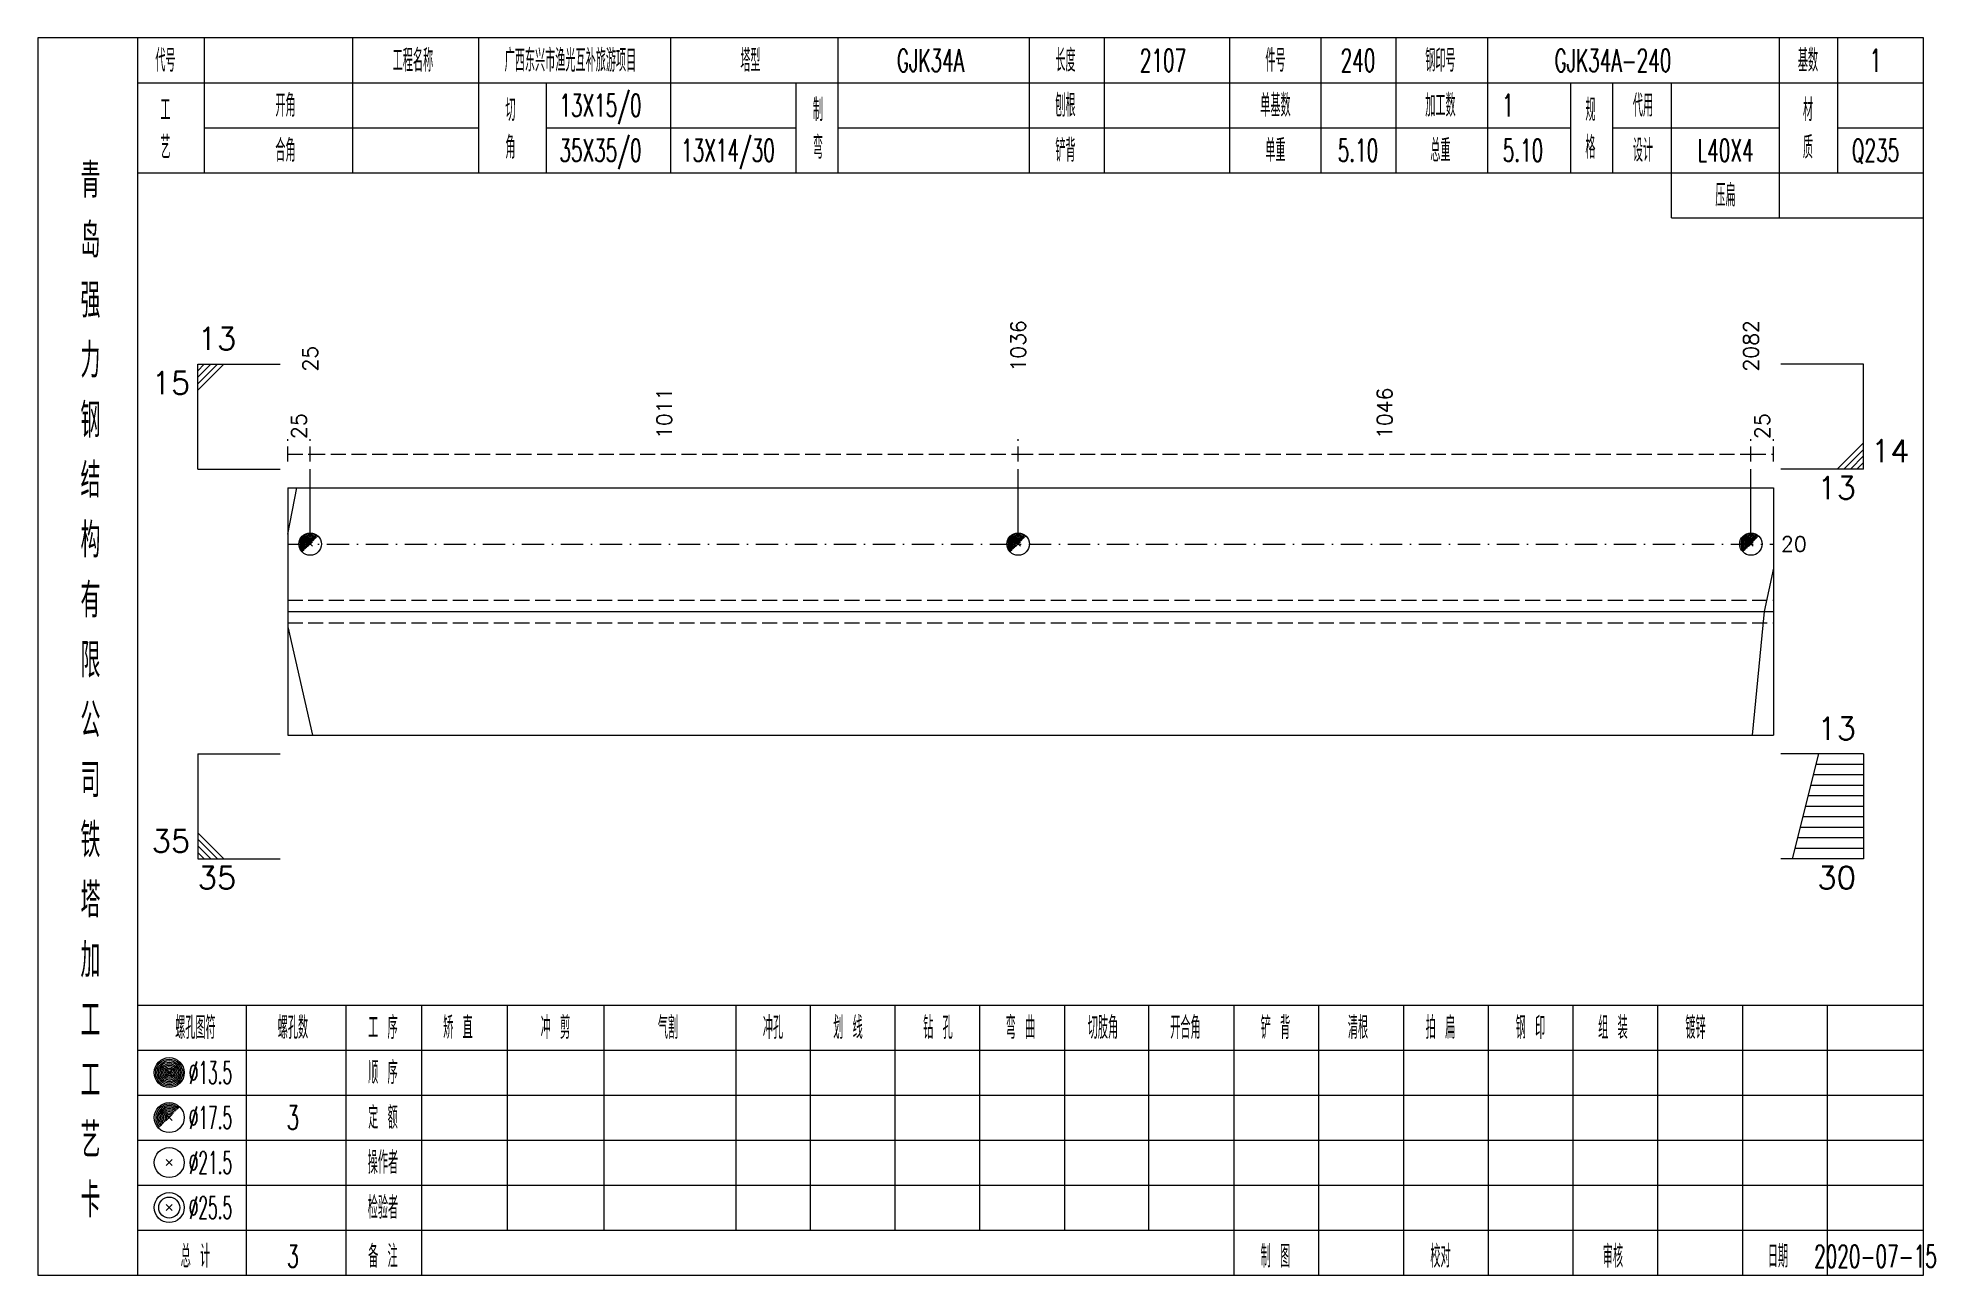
# Model space of a CAD drawing. Extents: x 0 to 2606, y -377 to 6479.
# Drawn here: x 522.8 to 775.7, y 5775 to 5940 of the extents above; entities that cross this region are included whole.
import ezdxf
from ezdxf.enums import TextEntityAlignment as Align

# ---------------------------------------------------------------- set-up
doc = ezdxf.new("R2010")
doc.units = 0
doc.header["$MEASUREMENT"] = 0
doc.linetypes.add('一点画线', pattern=[5.2, 3, -1, 0.2, -1])
doc.linetypes.add('虚线', pattern=[2.75, 2, -0.75])
doc.layers.get('0').update_dxf_attribs({"linetype": 'CONTINUOUS', "lineweight": 25})
doc.layers.add('1', color=7, linetype='CONTINUOUS', lineweight=25)
doc.layers.add('4', color=7, linetype='CONTINUOUS', lineweight=25)
doc.styles.get("Standard").update_dxf_attribs({"font": 'simplex.shx', "width": 0.7, "height": 3, "bigfont": 'gbhzfs.shx'})

msp = doc.modelspace()

# ---------------------------------------------------------------- texts
at = {"color": 7, "linetype": 'Continuous', "lineweight": 13}
for s, p in [('13', (544.1, 5897.5)), ('14', (767.2, 5882.5))]:
    msp.add_text(s, height=3, dxfattribs=at).set_placement(p, align=Align.BOTTOM_LEFT)
for s, p in [('1036', (653.5, 5895.5)), ('2082', (751.2, 5895.5)), ('25', (559.1, 5895.5))]:
    msp.add_text(s, height=2, rotation=90, dxfattribs=at).set_placement(p, align=Align.MIDDLE_LEFT)
for s, p in [('15', (543.1, 5895.5)), ('13', (765.2, 5881.5)), ('30', (765.2, 5829.5))]:
    msp.add_text(s, height=3, dxfattribs=at).set_placement(p, align=Align.TOP_RIGHT)
at = {"color": 8, "linetype": 'Continuous', "lineweight": 9}
for s, p in [('1011', (606.3, 5886.5)), ('1046', (702.35, 5886.5)), ('25', (557.6, 5886.5)), ('25', (752.7, 5886.5))]:
    msp.add_text(s, height=2, rotation=90, dxfattribs=at).set_placement(p, align=Align.MIDDLE_LEFT)
at = {"color": 7, "linetype": 'Continuous', "lineweight": 13}
msp.add_text('20', height=2, dxfattribs=at).set_placement((755.2, 5872.5), align=Align.MIDDLE_LEFT)
for s, p in [('13', (765.2, 5845.5)), ('35', (543.1, 5830.5))]:
    msp.add_text(s, height=3, dxfattribs=at).set_placement(p, align=Align.BOTTOM_RIGHT)
msp.add_text('35', height=3, dxfattribs=at).set_placement((544.1, 5829.5), align=Align.TOP_LEFT)
at = {"layer": '4', "color": 1, "linetype": 'Continuous', "lineweight": 13}
for s, height, width, p in [('代号', 3, 0.6, (539.8, 5937)), ('工程名称', 3, 0.6, (572.8, 5937)), ('广西东兴市渔光互补旅游项目', 3, 0.6, (593.8, 5937)), ('塔型', 3, 0.6, (617.8, 5937)), ('GJK34A', 3, 0.6, (641.8, 5937)), ('长度', 3, 0.6, (659.8, 5937)), ('2107', 3, 0.6, (672.8, 5937)), ('件号', 3, 0.6, (687.8, 5937)), ('240', 3, 0.6, (698.8, 5937)), ('钢印号', 3, 0.6, (709.8, 5937)), ('GJK34A-240', 3, 0.6, (732.8, 5937)), ('基数', 3, 0.6, (758.8, 5937)), ('1', 3, 0.6, (767.8, 5937)), ('工', 3, 0.6, (539.8, 5930.4)), ('开角', 3, 0.6, (555.8, 5931)), ('切', 3, 0.6, (585.8, 5930.4)), ('13X15/0', 3, 0.6, (597.8, 5931)), ('制', 3, 0.6, (626.8, 5930.4)), ('刨根', 3, 0.6, (659.8, 5931)), ('单基数', 3, 0.6, (687.8, 5931)), ('加工数', 3, 0.6, (709.8, 5931)), ('1', 3, 0.6, (718.8, 5931)), ('规', 3, 0.6, (729.8, 5930.4)), ('代用', 3, 0.6, (736.8, 5931)), ('材', 3, 0.6, (758.8, 5930.4)), ('艺', 3, 0.6, (539.8, 5925.4)), ('合角', 3, 0.6, (555.8, 5925)), ('角', 3, 0.6, (585.8, 5925.4)), ('35X35/0', 3, 0.6, (597.8, 5925)), ('13X14/30', 3, 0.6, (614.8, 5925)), ('弯', 3, 0.6, (626.8, 5925.4)), ('铲背', 3, 0.6, (659.8, 5925)), ('单重', 3, 0.6, (687.8, 5925)), ('总重', 3, 0.6, (709.8, 5925)), ('格', 3, 0.6, (729.8, 5925.4)), ('设计', 3, 0.6, (736.8, 5925)), ('质', 3, 0.6, (758.8, 5925.4)), ('5.10', 3, 0.6, (698.8, 5925)), ('5.10', 3, 0.6, (720.8, 5925)), ('L40X4', 3, 0.6, (747.8, 5925)), ('Q235', 3, 0.6, (767.8, 5925)), ('青', 4.6, 0.8, (529.8, 5921)), ('压扁', 3, 0.6, (747.8, 5919)), ('岛', 4.6, 0.8, (529.8, 5913)), ('强', 4.6, 0.8, (529.8, 5905)), ('力', 4.6, 0.8, (529.8, 5897)), ('钢', 4.6, 0.8, (529.8, 5889)), ('结', 4.6, 0.8, (529.8, 5881)), ('构', 4.6, 0.8, (529.8, 5873)), ('有', 4.6, 0.8, (529.8, 5865)), ('限', 4.6, 0.8, (529.8, 5857)), ('公', 4.6, 0.8, (529.8, 5849)), ('司', 4.6, 0.8, (529.8, 5841)), ('铁', 4.6, 0.8, (529.8, 5833)), ('塔', 4.6, 0.8, (529.8, 5825)), ('加', 4.6, 0.8, (529.8, 5817)), ('工', 4.6, 0.8, (529.8, 5809)), ('螺孔图符', 3, 0.6, (543.8, 5808)), ('螺孔数', 3, 0.6, (556.8, 5808)), ('工 序', 3, 0.6, (568.8, 5808)), ('矫 直', 3, 0.6, (578.8, 5808)), ('冲 剪', 3, 0.6, (591.8, 5808)), ('气割', 3, 0.6, (606.8, 5808)), ('冲孔', 3, 0.6, (620.8, 5808)), ('划 线', 3, 0.6, (630.8, 5808)), ('钻 孔', 3, 0.6, (642.8, 5808)), ('弯 曲', 3, 0.6, (653.8, 5808)), ('切肢角', 3, 0.6, (664.8, 5808)), ('开合角', 3, 0.6, (675.8, 5808)), ('铲 背', 3, 0.6, (687.8, 5808)), ('清根', 3, 0.6, (698.8, 5808)), ('拍 扁', 3, 0.6, (709.8, 5808)), ('钢 印', 3, 0.6, (721.8, 5808)), ('组 装', 3, 0.6, (732.8, 5808)), ('镀锌', 3, 0.6, (743.8, 5808)), ('工', 4.6, 0.8, (529.8, 5801)), ('%%C13.5', 3, 0.5, (545.8, 5802)), ('顺 序', 3, 0.6, (568.8, 5802)), ('3', 3.2, 0.6, (556.8, 5796)), ('定 额', 3, 0.6, (568.8, 5796)), ('艺', 4.6, 0.8, (529.8, 5793)), ('%%C17.5', 3, 0.5, (545.8, 5796)), ('%%C21.5', 3, 0.5, (545.8, 5790)), ('操作者', 3, 0.6, (568.8, 5790)), ('卡', 4.6, 0.8, (529.8, 5785)), ('%%C25.5', 3, 0.5, (545.8, 5784)), ('检验者', 3, 0.6, (568.8, 5784)), ('总 计', 3, 0.6, (543.8, 5777.5)), ('3', 3, 0.6, (556.8, 5777.5)), ('备 注', 3, 0.6, (568.8, 5777.5)), ('制 图', 3, 0.6, (687.8, 5777.5)), ('校对', 3, 0.6, (709.8, 5777.5)), ('审核', 3, 0.6, (732.8, 5777.5)), ('日期', 3, 0.6, (754.8, 5777.5)), ('2020-07-15', 3, 0.6, (767.8, 5777.5))]:
    msp.add_text(s, height=height, dxfattribs=dict(at, width=width)).set_placement(p, align=Align.MIDDLE_CENTER)

# ---------------------------------------------------------------- linework, layer by layer
at = {"color": 7, "linetype": 'Continuous', "lineweight": 13}
for p, q in [((544.1, 5896.5), (555.1, 5896.5)), ((544.1, 5882.5), (544.1, 5896.5)), ((544.97, 5896.5), (544.1, 5895.62)), ((545.85, 5896.5), (544.1, 5894.75)), ((546.72, 5896.5), (544.1, 5893.88)), ((547.6, 5896.5), (544.1, 5893)), ((766.2, 5896.5), (755.2, 5896.5)), ((766.2, 5882.5), (766.2, 5896.5)), ((762.7, 5882.5), (766.2, 5886)), ((763.57, 5882.5), (766.2, 5885.12)), ((764.45, 5882.5), (766.2, 5884.25)), ((544.1, 5882.5), (555.1, 5882.5)), ((559.1, 5872.5), (559.1, 5882.5)), ((653.5, 5872.5), (653.5, 5882.5)), ((751.2, 5872.5), (751.2, 5882.5)), ((766.2, 5882.5), (755.2, 5882.5)), ((765.32, 5882.5), (766.2, 5883.38)), ((556.1, 5873.81), (557.32, 5880)), ((754.2, 5869.27), (752.98, 5863.5)), ((752.98, 5863.5), (751.38, 5847)), ((556.1, 5861.44), (559.39, 5847)), ((544.1, 5844.5), (555.1, 5844.5)), ((544.1, 5844.5), (544.1, 5830.5)), ((766.2, 5844.5), (755.2, 5844.5)), ((760.2, 5844.5), (756.7, 5830.5)), ((766.2, 5843.1), (759.85, 5843.1)), ((766.2, 5844.5), (766.2, 5830.5)), ((766.2, 5841.7), (759.5, 5841.7)), ((766.2, 5838.9), (758.8, 5838.9)), ((766.2, 5840.3), (759.15, 5840.3)), ((766.2, 5836.1), (758.1, 5836.1)), ((766.2, 5837.5), (758.45, 5837.5)), ((547.6, 5830.5), (544.1, 5834)), ((546.72, 5830.5), (544.1, 5833.12)), ((766.2, 5833.3), (757.4, 5833.3)), ((766.2, 5834.7), (757.75, 5834.7)), ((545.85, 5830.5), (544.1, 5832.25)), ((544.97, 5830.5), (544.1, 5831.38)), ((544.1, 5830.5), (555.1, 5830.5)), ((766.2, 5830.5), (755.2, 5830.5)), ((766.2, 5831.9), (757.05, 5831.9))]:
    msp.add_line(p, q, dxfattribs=at)
at = {"color": 8, "linetype": '虚线', "lineweight": 9}
for p, q in [((556.1, 5883.5), (556.1, 5886.5)), ((559.1, 5883.5), (559.1, 5886.5)), ((559.1, 5883.5), (559.1, 5886.5)), ((653.5, 5883.5), (653.5, 5886.5)), ((653.5, 5883.5), (653.5, 5886.5)), ((751.2, 5883.5), (751.2, 5886.5)), ((751.2, 5883.5), (751.2, 5886.5)), ((754.2, 5883.5), (754.2, 5886.5)), ((556.1, 5884.5), (559.1, 5884.5)), ((559.1, 5884.5), (653.5, 5884.5)), ((653.5, 5884.5), (751.2, 5884.5)), ((751.2, 5884.5), (754.2, 5884.5))]:
    msp.add_line(p, q, dxfattribs=at)
at = {"color": 7, "linetype": 'Continuous', "lineweight": 18}
for p, q in [((556.1, 5880), (556.1, 5847)), ((556.1, 5880), (754.2, 5880)), ((754.2, 5880), (754.2, 5847)), ((556.1, 5863.5), (754.2, 5863.5))]:
    msp.add_line(p, q, dxfattribs=at)
at = {"color": 3, "linetype": '一点画线', "lineweight": 13}
msp.add_line((556.1, 5872.5), (754.2, 5872.5), dxfattribs=at)
at = {"color": 7, "linetype": 'Continuous', "lineweight": 0}
for p, q in [((558.8, 5872.2), (559.4, 5872.8)), ((558.8, 5872.8), (559.4, 5872.2)), ((653.2, 5872.2), (653.8, 5872.8)), ((653.2, 5872.8), (653.8, 5872.2)), ((750.9, 5872.2), (751.5, 5872.8)), ((750.9, 5872.8), (751.5, 5872.2))]:
    msp.add_line(p, q, dxfattribs=at)
at = {"color": 1, "linetype": '虚线', "lineweight": 18}
for p, q in [((556.1, 5865), (754.2, 5865)), ((556.1, 5862), (754.2, 5862))]:
    msp.add_line(p, q, dxfattribs=at)
at = {"color": 7, "linetype": 'Continuous', "lineweight": 13}
for centre in [(559.1, 5872.5), (653.5, 5872.5), (751.2, 5872.5)]:
    msp.add_circle(centre, 1.5, dxfattribs=at)
for centre, radius in [((559.1, 5872.5), 1.35), ((559.1, 5872.5), 1.2), ((559.1, 5872.5), 1.05), ((559.1, 5872.5), 0.9), ((653.5, 5872.5), 1.35), ((653.5, 5872.5), 1.2), ((653.5, 5872.5), 1.05), ((653.5, 5872.5), 0.9), ((751.2, 5872.5), 1.35), ((751.2, 5872.5), 1.2), ((751.2, 5872.5), 1.05), ((751.2, 5872.5), 0.9), ((559.1, 5872.5), 0.75), ((559.1, 5872.5), 0.6), ((559.1, 5872.5), 0.45), ((559.1, 5872.5), 0.3), ((559.1, 5872.5), 0.15), ((653.5, 5872.5), 0.75), ((653.5, 5872.5), 0.6), ((653.5, 5872.5), 0.45), ((653.5, 5872.5), 0.3), ((653.5, 5872.5), 0.15), ((751.2, 5872.5), 0.75), ((751.2, 5872.5), 0.6), ((751.2, 5872.5), 0.45), ((751.2, 5872.5), 0.3), ((751.2, 5872.5), 0.15)]:
    msp.add_arc(centre, radius, 45, 225, dxfattribs=at)
at = {"layer": '1', "color": 7, "linetype": 'Continuous', "lineweight": 18}
msp.add_line((556.1, 5847), (754.2, 5847), dxfattribs=at)
at = {"layer": '4', "color": 1, "linetype": 'Continuous', "lineweight": 18}
for p, q in [((536.1, 5775), (536.1, 5940)), ((545, 5922), (545, 5940)), ((564.8, 5922), (564.8, 5940)), ((581.6, 5922), (581.6, 5940)), ((607.2, 5922), (607.2, 5940)), ((629.5, 5922), (629.5, 5940)), ((655, 5922), (655, 5940)), ((665, 5922), (665, 5940)), ((681.7, 5922), (681.7, 5940)), ((693.9, 5922), (693.9, 5940)), ((703.9, 5922), (703.9, 5940)), ((716.1, 5922), (716.1, 5940)), ((755, 5916), (755, 5940)), ((762.8, 5922), (762.8, 5940)), ((536.1, 5934), (774.2, 5934)), ((590.6, 5922), (590.6, 5934)), ((623.9, 5922), (623.9, 5934)), ((727.2, 5922), (727.2, 5934)), ((732.8, 5922), (732.8, 5934)), ((740.6, 5916), (740.6, 5934)), ((545, 5928), (581.6, 5928)), ((590.6, 5928), (623.9, 5928)), ((629.5, 5928), (727.2, 5928)), ((732.8, 5928), (755, 5928)), ((762.8, 5928), (774.2, 5928)), ((536.1, 5922), (774.2, 5922)), ((740.6, 5916), (774.2, 5916)), ((536.1, 5811), (774.2, 5811)), ((550.6, 5775), (550.6, 5811)), ((563.9, 5775), (563.9, 5811)), ((574, 5775), (574, 5811)), ((585.4, 5781), (585.4, 5811)), ((598.3, 5781), (598.3, 5811)), ((615.9, 5781), (615.9, 5811)), ((625.8, 5781), (625.8, 5811)), ((637.1, 5781), (637.1, 5811)), ((648.4, 5781), (648.4, 5811)), ((659.7, 5781), (659.7, 5811)), ((670.9, 5781), (670.9, 5811)), ((682.3, 5781), (682.3, 5811)), ((693.6, 5781), (693.6, 5811)), ((704.9, 5781), (704.9, 5811)), ((716.2, 5781), (716.2, 5811)), ((727.5, 5781), (727.5, 5811)), ((738.8, 5781), (738.8, 5811)), ((750.1, 5781), (750.1, 5811)), ((761.4, 5781), (761.4, 5811)), ((536.1, 5805), (774.2, 5805)), ((536.1, 5799), (774.2, 5799)), ((536.1, 5793), (774.2, 5793)), ((536.1, 5787), (774.2, 5787)), ((536.1, 5781), (774.2, 5781)), ((682.3, 5775), (682.3, 5781)), ((693.6, 5775), (693.6, 5781)), ((704.9, 5775), (704.9, 5781)), ((716.2, 5775), (716.2, 5781)), ((727.5, 5775), (727.5, 5781)), ((738.8, 5775), (738.8, 5781)), ((750.1, 5775), (750.1, 5781)), ((761.4, 5775), (761.4, 5781))]:
    msp.add_line(p, q, dxfattribs=at)
at = {"layer": '4', "color": 7, "linetype": 'Continuous', "lineweight": 13}
for p, q in [((540.1, 5801.8), (540.5, 5802.2)), ((540.5, 5801.8), (540.1, 5802.2)), ((539.9, 5789.6), (540.7, 5790.4)), ((540.7, 5789.6), (539.9, 5790.4)), ((539.9, 5783.6), (540.7, 5784.4)), ((540.7, 5783.6), (539.9, 5784.4))]:
    msp.add_line(p, q, dxfattribs=at)
at = {"layer": '4', "color": 7, "linetype": 'Continuous', "lineweight": 0}
for p, q in [((539.9, 5795.6), (540.7, 5796.4)), ((539.9, 5796.4), (540.7, 5795.6))]:
    msp.add_line(p, q, dxfattribs=at)
at = {"layer": '4', "color": 1, "linetype": 'Continuous', "lineweight": 18}
msp.add_lwpolyline([(522.8, 5940), (522.8, 5775), (774.2, 5775), (774.2, 5940)], close=True, dxfattribs=at)
at = {"layer": '4', "color": 7, "linetype": 'Continuous', "lineweight": 13}
for centre, radius in [((540.3, 5802), 2), ((540.3, 5802), 1.8), ((540.3, 5802), 1.6), ((540.3, 5802), 1.4), ((540.3, 5802), 1.2), ((540.3, 5802), 1), ((540.3, 5802), 0.8), ((540.3, 5802), 0.6), ((540.3, 5802), 0.4), ((540.3, 5802), 0.2), ((540.3, 5796), 2), ((540.3, 5790), 2), ((540.3, 5784), 2), ((540.3, 5784), 1.4)]:
    msp.add_circle(centre, radius, dxfattribs=at)
for radius in [1.8, 1.6, 1.4, 1.2, 1, 0.8, 0.6, 0.4, 0.2]:
    msp.add_arc((540.3, 5796), radius, 45, 225, dxfattribs=at)

msp.set_redraw_order([(e.dxf.handle, doc.entitydb.next_handle()) for e in msp.query("TEXT MTEXT ATTDEF DIMENSION ARC_DIMENSION")])  # texts and dimensions are drawn at this point

doc.saveas('drawing.dxf')
